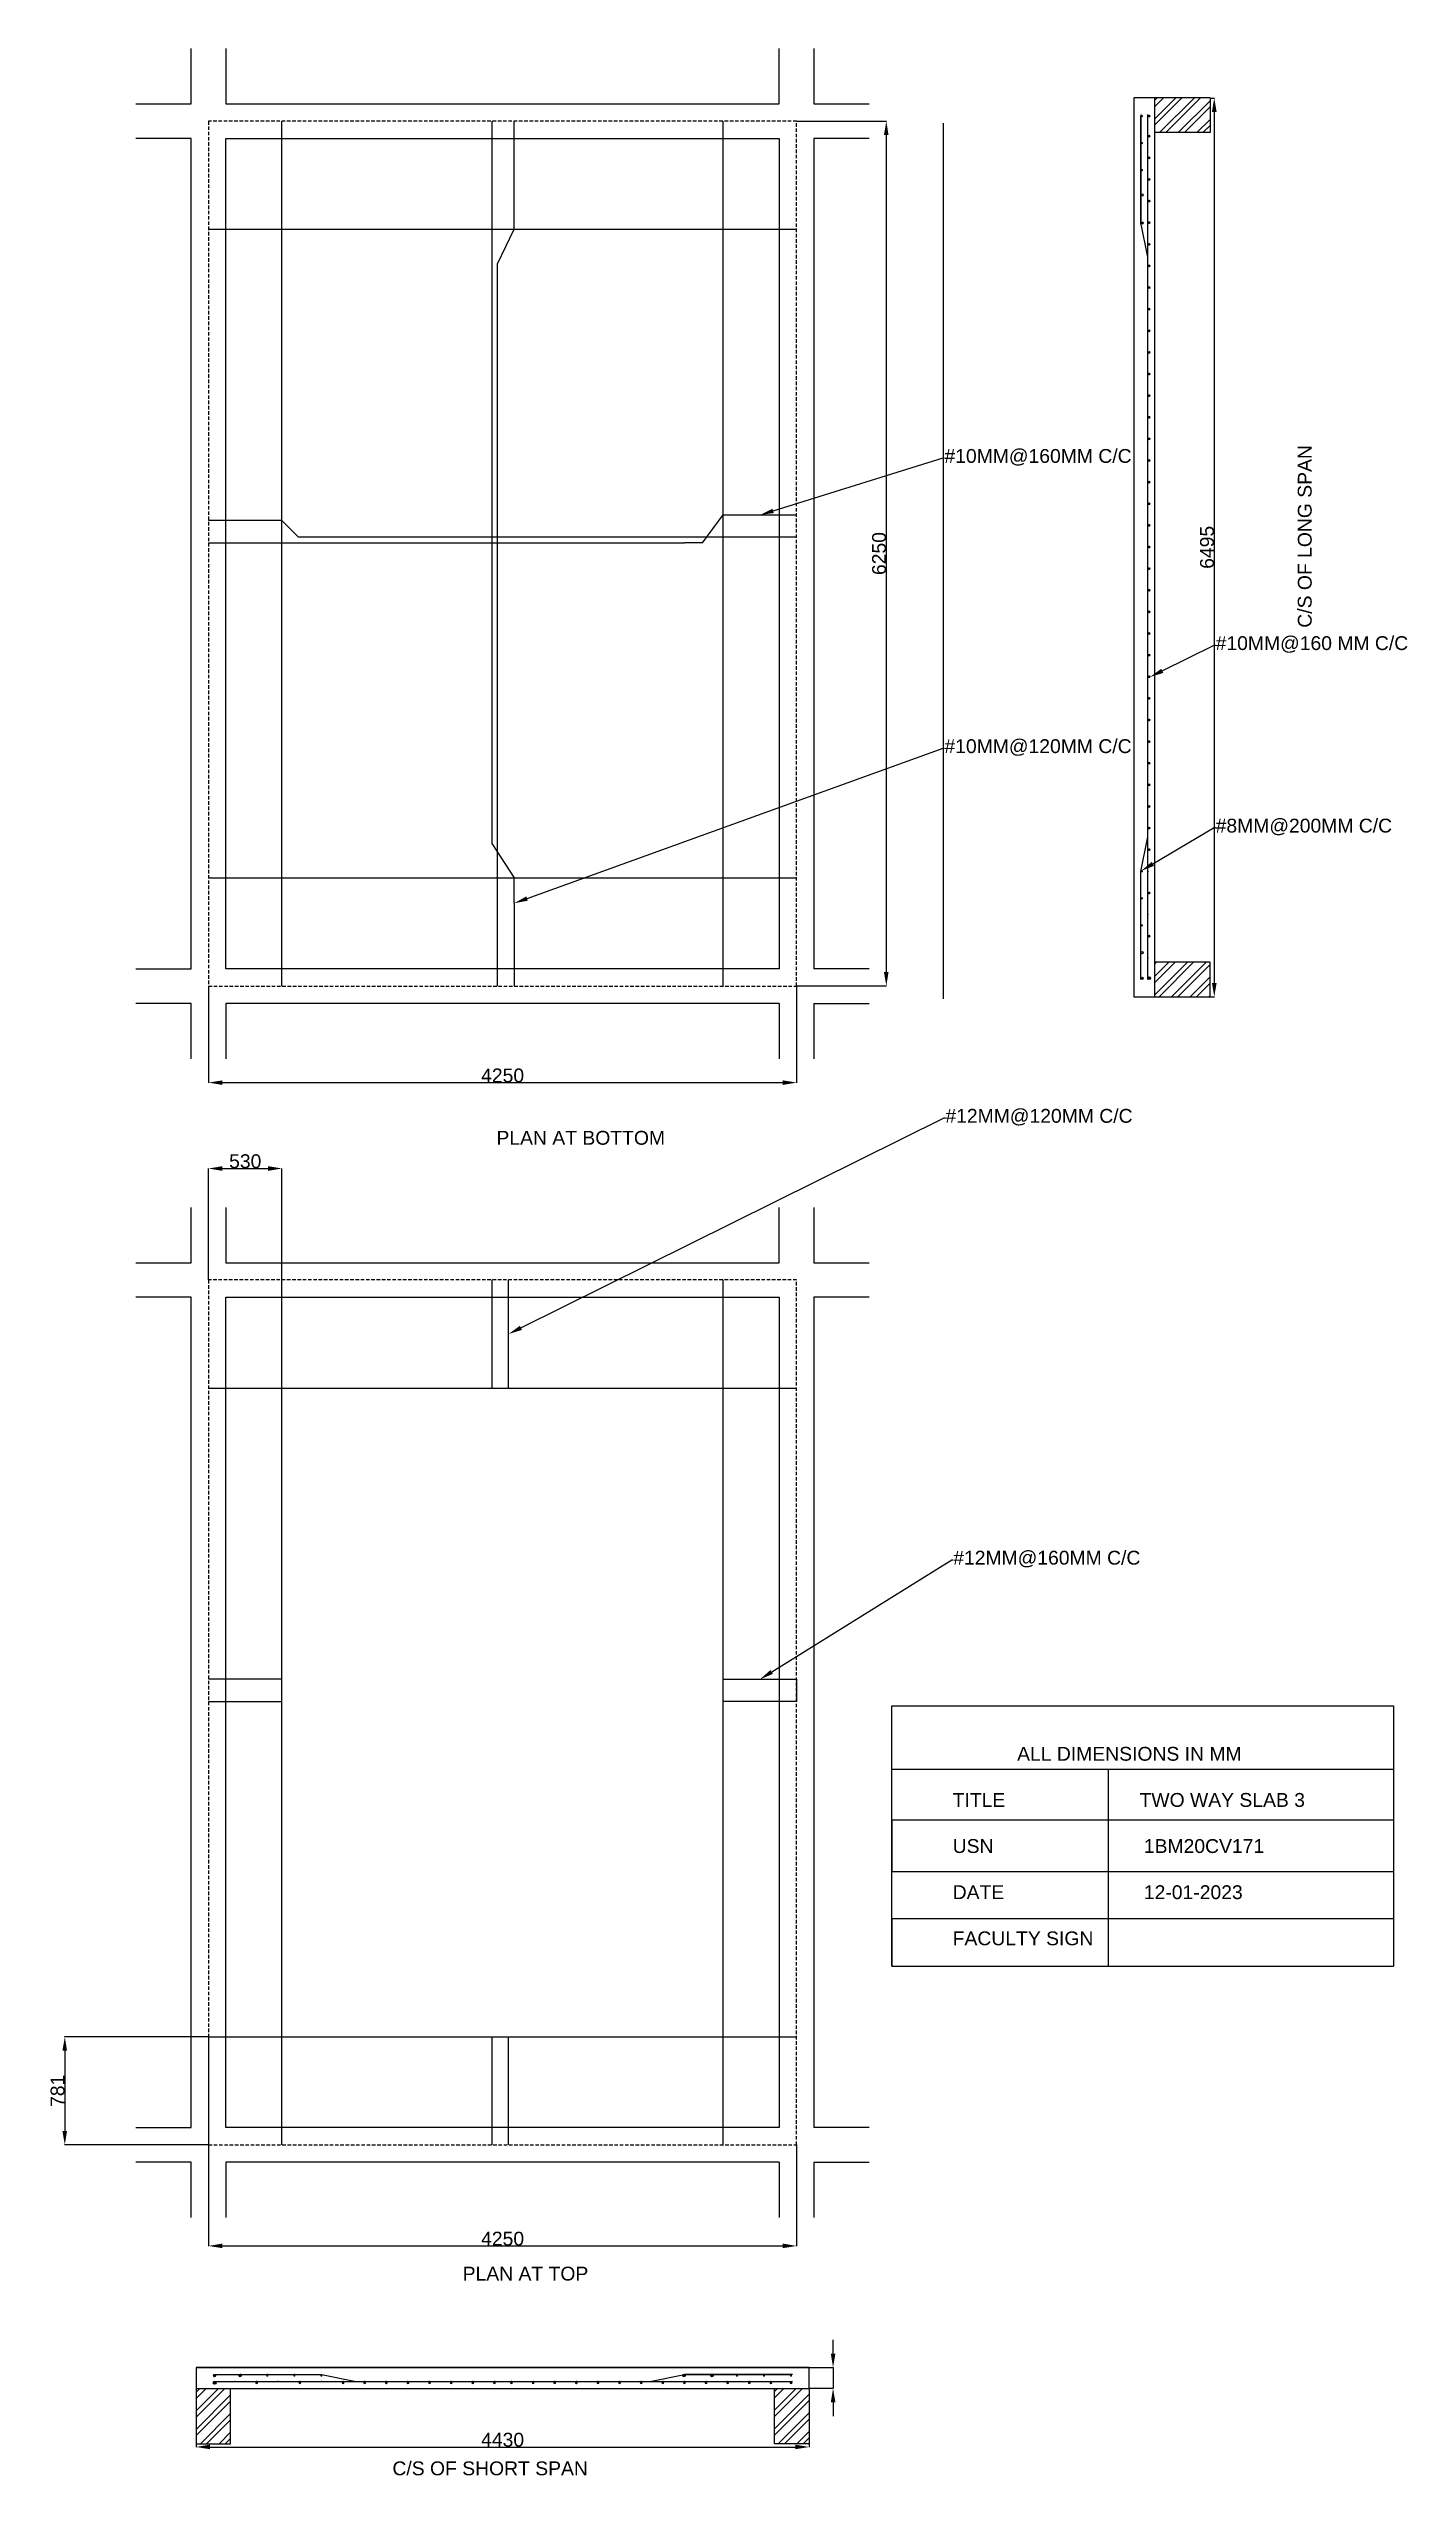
# Model space of a CAD drawing. Header units: millimetres. Extents: x 40145 to 205557, y -151835 to 42548.
# Drawn here: x 40145 to 49966, y 25009 to 42548 of the extents above; entities that cross this region are included whole.
import ezdxf
from ezdxf import colors
from ezdxf.entities.mleader import LeaderData, LeaderLine
from ezdxf.math import Vec2, Vec3

# ---------------------------------------------------------------- set-up
doc = ezdxf.new("R2010")
doc.units = ezdxf.units.MM
doc.linetypes.add('DASHEDX2', pattern=[38.1, 25.4, -12.7])
doc.styles.get("Standard").update_dxf_attribs({"font": 'Arial.ttf'})
doc.dimstyles.new('ISO-25', dxfattribs={"dimtxt": 2.5, "dimasz": 100, "dimexe": 1.25, "dimexo": 0.625, "dimtad": 1, "dimtxsty": 'Standard', "dimcen": 2.5, "dimadec": 0, "dimazin": 0, "dimtfac": 1, "dimtmove": 0, "dimatfit": 3, "dimfxl": 0, "dimarcsym": 0})
pattern_1 = [(45, (38802.59, 35729.71), (-67.3519, 67.3519), []), (45, (38847.49, 35729.71), (-67.3519, 67.3519), [])]

msp = doc.modelspace()

# ---------------------------------------------------------------- texts
at = {"insert": (49173.93553, 38362.14527), "char_height": 100, "attachment_point": 1, "rotation": 90}
msp.add_mtext_dynamic_manual_height_columns('C/S OF LONG SPAN', width=2683.8282985, gutter_width=12.5, heights=[0], dxfattribs=at)
at = {"char_height": 100, "attachment_point": 1}
for s, width, insert in [('PLAN AT BOTTOM', 3233.0669148, (43382.5132, 34726.03559)), ('            ALL DIMENSIONS IN MM\\P\\PTITLE                         TWO WAY SLAB 3\\P\\PUSN                            1BM20CV171\\P\\PDATE                          12-01-2023\\P\\PFACULTY SIGN       ', 10712.7642678, (46679.59919, 30274.47111)), ('PLAN AT TOP', 1989.1578791, (43138.12435, 26518.15139)), ('C/S OF SHORT SPAN', 1756.9819037, (42630.63404, 25110.78703))]:
    msp.add_mtext_dynamic_manual_height_columns(s, width=width, gutter_width=12.5, heights=[0], dxfattribs=dict(at, insert=insert))

# ---------------------------------------------------------------- blocks, each defined once
blk = doc.blocks.new('*D49')
at = {"color": 0, "lineweight": -2}
for p, q in [((45815, 25889), (45815, 25989)), ((45642, 25789), (45817, 25789)), ((45815, 25789), (45815, 25639)), ((45642, 25639), (45817, 25639)), ((45815, 25539), (45815, 25439))]:
    blk.add_line(p, q, dxfattribs=at)
at = {"color": 0}
for points in [[(45799, 25889), (45832, 25889), (45815, 25789)], [(45799, 25539), (45832, 25539), (45815, 25639)]]:
    blk.add_solid(points, dxfattribs=at)
at = {"layer": 'Defpoints', "color": 0}
for p in [(45642, 25789), (45642, 25639), (45815, 25639)]:
    blk.add_point(p, dxfattribs=at)
at = {"color": 0, "insert": (45814, 25714), "char_height": 2.5, "attachment_point": 5, "rotation": 90}
blk.add_mtext('150', dxfattribs=at)
blk = doc.blocks.new('*D52')
at = {"color": 0, "lineweight": -2}
for p, q in [((41212, 25238), (41212, 25214)), ((41312, 25215), (45542, 25215)), ((45642, 25238), (45642, 25214))]:
    blk.add_line(p, q, dxfattribs=at)
at = {"color": 0}
for points in [[(41312, 25232), (41312, 25199), (41212, 25215)], [(45542, 25232), (45542, 25199), (45642, 25215)]]:
    blk.add_solid(points, dxfattribs=at)
at = {"layer": 'Defpoints', "color": 0}
for p in [(41212, 25239), (45642, 25239), (45642, 25215)]:
    blk.add_point(p, dxfattribs=at)
at = {"color": 0, "insert": (43427, 25267), "char_height": 100, "attachment_point": 5}
blk.add_mtext('4430', dxfattribs=at)
blk = doc.blocks.new('*D53')
at = {"color": 0, "lineweight": -2}
for p, q in [((41302, 27398), (41302, 26667)), ((45552, 27398), (45552, 26667)), ((41402, 26668), (45452, 26668))]:
    blk.add_line(p, q, dxfattribs=at)
at = {"color": 0}
for points in [[(41402, 26685), (41402, 26652), (41302, 26668)], [(45452, 26685), (45452, 26652), (45552, 26668)]]:
    blk.add_solid(points, dxfattribs=at)
at = {"layer": 'Defpoints', "color": 0}
for p in [(41302, 27398), (45552, 27398), (45552, 26668)]:
    blk.add_point(p, dxfattribs=at)
at = {"color": 0, "insert": (43427, 26720), "char_height": 100, "attachment_point": 5}
blk.add_mtext('4250', dxfattribs=at)
blk = doc.blocks.new('*D46')
at = {"color": 0, "lineweight": -2}
for p, q in [((48540, 42190), (48571, 42190)), ((48570, 42090), (48570, 35795)), ((48540, 35695), (48571, 35695))]:
    blk.add_line(p, q, dxfattribs=at)
at = {"color": 0}
for points in [[(48553, 42090), (48587, 42090), (48570, 42190)], [(48553, 35795), (48587, 35795), (48570, 35695)]]:
    blk.add_solid(points, dxfattribs=at)
at = {"layer": 'Defpoints', "color": 0}
for p in [(48540, 42190), (48540, 35695), (48570, 35695)]:
    blk.add_point(p, dxfattribs=at)
at = {"color": 0, "insert": (48518, 38943), "char_height": 100, "attachment_point": 5, "rotation": 90}
blk.add_mtext('6495', dxfattribs=at)
blk = doc.blocks.new('*D47')
at = {"color": 0, "lineweight": -2}
for p, q in [((41302, 35772), (41302, 35073)), ((45552, 35772), (45552, 35073)), ((41402, 35075), (45452, 35075))]:
    blk.add_line(p, q, dxfattribs=at)
at = {"color": 0}
for points in [[(41402, 35091), (41402, 35058), (41302, 35075)], [(45452, 35091), (45452, 35058), (45552, 35075)]]:
    blk.add_solid(points, dxfattribs=at)
at = {"layer": 'Defpoints', "color": 0}
for p in [(41302, 35773), (45552, 35773), (45552, 35075)]:
    blk.add_point(p, dxfattribs=at)
at = {"color": 0, "insert": (43427, 35126), "char_height": 100, "attachment_point": 5}
blk.add_mtext('4250', dxfattribs=at)
blk = doc.blocks.new('*D48')
at = {"color": 0, "lineweight": -2}
for p, q in [((45552, 42023), (46201, 42023)), ((46200, 41923), (46200, 35873)), ((45552, 35773), (46201, 35773))]:
    blk.add_line(p, q, dxfattribs=at)
at = {"color": 0}
for points in [[(46183, 41923), (46216, 41923), (46200, 42023)], [(46183, 35873), (46216, 35873), (46200, 35773)]]:
    blk.add_solid(points, dxfattribs=at)
at = {"layer": 'Defpoints', "color": 0}
for p in [(45552, 42023), (45552, 35773), (46200, 35773)]:
    blk.add_point(p, dxfattribs=at)
at = {"color": 0, "insert": (46148, 38898), "char_height": 100, "attachment_point": 5, "rotation": 90}
blk.add_mtext('6250', dxfattribs=at)
blk = doc.blocks.new('*D50')
at = {"color": 0, "lineweight": -2}
for p, q in [((41301, 28179), (40261, 28179)), ((40263, 28079), (40263, 27498)), ((41301, 27398), (40261, 27398))]:
    blk.add_line(p, q, dxfattribs=at)
at = {"color": 0}
for points in [[(40246, 28079), (40279, 28079), (40263, 28179)], [(40246, 27498), (40279, 27498), (40263, 27398)]]:
    blk.add_solid(points, dxfattribs=at)
at = {"layer": 'Defpoints', "color": 0}
for p in [(41302, 28179), (40263, 27398), (41302, 27398)]:
    blk.add_point(p, dxfattribs=at)
at = {"color": 0, "insert": (40211, 27789), "char_height": 100, "attachment_point": 5, "rotation": 90}
blk.add_mtext('781', dxfattribs=at)
blk = doc.blocks.new('*D51')
at = {"color": 0, "lineweight": -2}
for p, q in [((41302, 33649), (41302, 34455)), ((41402, 34454), (41732, 34454)), ((41832, 33649), (41832, 34455))]:
    blk.add_line(p, q, dxfattribs=at)
at = {"color": 0}
for points in [[(41402, 34471), (41402, 34437), (41302, 34454)], [(41732, 34471), (41732, 34437), (41832, 34454)]]:
    blk.add_solid(points, dxfattribs=at)
at = {"layer": 'Defpoints', "color": 0}
for p in [(41832, 34454), (41302, 33648), (41832, 33648)]:
    blk.add_point(p, dxfattribs=at)
at = {"color": 0, "insert": (41567, 34506), "char_height": 100, "attachment_point": 5}
blk.add_mtext('530', dxfattribs=at)

# ---------------------------------------------------------------- dimensions: what is measured, and where the dimension line sits
for base, p1, p2, picture, middle in [((48570.06129, 35695.31873), (48539.68615, 42190.32353), (48539.68615, 35695.31873), '*D46', (48518.37899, 38942.82113)), ((46199.61837, 35772.51658), (45551.61108, 42022.51658), (45551.61108, 35772.51658), '*D48', (46147.93607, 38897.51658)), ((40262.71787, 27398.46444), (41301.61108, 28179.46444), (41301.61108, 27398.46444), '*D50', (40211.03558, 27788.96444))]:
    dim = msp.add_linear_dim(base=base, p1=p1, p2=p2, angle=90, dimstyle='ISO-25', override={"dimtxt": 100, "dimasz": 100})
    dim.commit()
    dim.dimension.update_dxf_attribs({"geometry": picture, "text_midpoint": middle})
for base, p1, p2, picture, middle in [((45551.61108, 35074.7066), (41301.61108, 35772.51658), (45551.61108, 35772.51658), '*D47', (43426.61108, 35126.3889)), ((41831.61108, 34454.016), (41301.61108, 33648.46444), (41831.61108, 33648.46444), '*D51', (41566.61108, 34505.7324)), ((45551.61108, 26668.24895), (41301.61108, 27398.46444), (45551.61108, 27398.46444), '*D53', (43426.61108, 26719.93125)), ((45641.61108, 25215.38317), (41211.61108, 25238.57642), (45641.61108, 25238.57642), '*D52', (43426.61108, 25267.09958))]:
    dim = msp.add_linear_dim(base=base, p1=p1, p2=p2, dimstyle='ISO-25', override={"dimtxt": 100, "dimasz": 100})
    dim.commit()
    dim.dimension.update_dxf_attribs({"geometry": picture, "text_midpoint": middle})
dim = msp.add_linear_dim(base=(45815.44442, 25638.57642), p1=(45641.61108, 25788.57642), p2=(45641.61108, 25638.57642), angle=90, dimstyle='ISO-25')
dim.commit()
dim.dimension.update_dxf_attribs({"geometry": '*D49', "text_midpoint": (45813.54298, 25713.57642)})

# ---------------------------------------------------------------- hatches: boundary and pattern name
h = msp.add_hatch()
h.set_pattern_fill('ANSI32', color=256, scale=10)
h.set_pattern_definition([(45, (37434.2, 34567.33), (-67.3519, 67.3519), []), (45, (37479.1, 34567.33), (-67.3519, 67.3519), [])])
h.paths.add_polyline_path([(48139.68615, 35945.31873), (48139.68615, 35695.31873), (48539.68615, 35695.31873), (48539.68615, 35945.31873)])
h.paths.add_polyline_path([(48539.68615, 41939.66353), (48539.68615, 42189.66353), (48139.68615, 42189.66353), (48139.68615, 41939.66353)])
h = msp.add_hatch(color=256)
h.dxf.hatch_style = 1
h.paths.add_polyline_path([(48055.68615, 42059.1951, 0.9211833104), (48039.7935, 42060.50129), (48039.7935, 42057.88891, 0.9211833104)])
h = msp.add_hatch(color=256)
h.dxf.hatch_style = 1
h.paths.add_polyline_path([(48089.68615, 42059.54591, 1), (48109.68615, 42059.54591, 1)])
h = msp.add_hatch(color=256)
h.dxf.hatch_style = 1
h.paths.add_polyline_path([(48089.68615, 41914.06873, 1), (48109.68615, 41914.06873, 1)])
h = msp.add_hatch(color=256)
h.dxf.hatch_style = 1
h.paths.add_polyline_path([(48055.68615, 41863.9451, 0.9211833104), (48039.7935, 41865.25129), (48039.7935, 41862.63891, 0.9211833104)])
h = msp.add_hatch(color=256)
h.dxf.hatch_style = 1
h.paths.add_polyline_path([(48089.68615, 41757.81873, 1), (48109.68615, 41757.81873, 1)])
h = msp.add_hatch(color=256)
h.dxf.hatch_style = 1
h.paths.add_polyline_path([(48055.68615, 41668.6951, 0.9211833104), (48039.7935, 41670.00129), (48039.7935, 41667.38891, 0.9211833104)])
h = msp.add_hatch(color=256)
h.dxf.hatch_style = 1
h.paths.add_polyline_path([(48089.68615, 41601.56873, 1), (48109.68615, 41601.56873, 1)])
h = msp.add_hatch(color=256)
h.dxf.hatch_style = 1
h.paths.add_polyline_path([(48039.68615, 41490.00114), (48039.68615, 41487.41405, 0.9219239711), (48055.58088, 41488.7076, 0.9219239711)])
h.paths.add_polyline_path([(48039.68615, 36015.56873), (48039.68615, 36012.98164, 0.9219239711), (48055.58088, 36014.27519, 0.9219239711)])
h = msp.add_hatch(color=256)
h.dxf.hatch_style = 1
h.paths.add_polyline_path([(48089.68615, 41445.31873, 1), (48109.68615, 41445.31873, 1)])
h = msp.add_hatch(color=256)
h.dxf.hatch_style = 1
h.paths.add_polyline_path([(48041.29942, 41281.25235, 0.7114079742), (48055.57879, 41286.20912, 0.871842958), (48039.87601, 41288.36945)])
h = msp.add_hatch(color=256)
h.dxf.hatch_style = 1
h.paths.add_polyline_path([(48089.68615, 41289.06873, 1), (48109.68615, 41289.06873, 1)])
h = msp.add_hatch(color=256)
h.dxf.hatch_style = 1
h.paths.add_polyline_path([(48089.68615, 41132.81873, 1), (48109.68615, 41132.81873, 1)])
h = msp.add_hatch(color=256)
h.dxf.hatch_style = 1
h.paths.add_polyline_path([(48089.68615, 40976.56873, 1), (48109.68615, 40976.56873, 1)])
h = msp.add_hatch(color=256)
h.dxf.hatch_style = 1
h.paths.add_polyline_path([(48089.68615, 40820.31873, 1), (48109.68615, 40820.31873, 1)])
h = msp.add_hatch(color=256)
h.dxf.hatch_style = 1
h.paths.add_polyline_path([(48089.68615, 40664.06873, 1), (48109.68615, 40664.06873, 1)])
h = msp.add_hatch(color=256)
h.dxf.hatch_style = 1
h.paths.add_polyline_path([(48089.68615, 40507.81873, 1), (48109.68615, 40507.81873, 1)])
h = msp.add_hatch(color=256)
h.dxf.hatch_style = 1
h.paths.add_polyline_path([(48089.68615, 40351.56873, 1), (48109.68615, 40351.56873, 1)])
h = msp.add_hatch(color=256)
h.dxf.hatch_style = 1
h.paths.add_polyline_path([(48089.68615, 40195.31873, 1), (48109.68615, 40195.31873, 1)])
h = msp.add_hatch(color=256)
h.dxf.hatch_style = 1
h.paths.add_polyline_path([(48089.68615, 40039.06873, 1), (48109.68615, 40039.06873, 1)])
h = msp.add_hatch(color=256)
h.dxf.hatch_style = 1
h.paths.add_polyline_path([(48089.68615, 39882.81873, 1), (48109.68615, 39882.81873, 1)])
h = msp.add_hatch(color=256)
h.dxf.hatch_style = 1
h.paths.add_polyline_path([(48089.68615, 39726.56873, 1), (48109.68615, 39726.56873, 1)])
h = msp.add_hatch(color=256)
h.dxf.hatch_style = 1
h.paths.add_polyline_path([(48089.68615, 39570.31873, 1), (48109.68615, 39570.31873, 1)])
h = msp.add_hatch(color=256)
h.dxf.hatch_style = 1
h.paths.add_polyline_path([(48089.68615, 39414.06873, 1), (48109.68615, 39414.06873, 1)])
h = msp.add_hatch(color=256)
h.dxf.hatch_style = 1
h.paths.add_polyline_path([(48089.68615, 39257.81873, 1), (48109.68615, 39257.81873, 1)])
h = msp.add_hatch(color=256)
h.dxf.hatch_style = 1
h.paths.add_polyline_path([(48089.68615, 39101.56873, 1), (48109.68615, 39101.56873, 1)])
h = msp.add_hatch(color=256)
h.dxf.hatch_style = 1
h.paths.add_polyline_path([(48089.68615, 38945.31873, 1), (48109.68615, 38945.31873, 1)])
h = msp.add_hatch(color=256)
h.dxf.hatch_style = 1
h.paths.add_polyline_path([(48089.68615, 38789.06873, 1), (48109.68615, 38789.06873, 1)])
h = msp.add_hatch(color=256)
h.dxf.hatch_style = 1
h.paths.add_polyline_path([(48089.68615, 38632.81873, 1), (48109.68615, 38632.81873, 1)])
h = msp.add_hatch(color=256)
h.dxf.hatch_style = 1
h.paths.add_polyline_path([(48089.68615, 38476.56873, 1), (48109.68615, 38476.56873, 1)])
h = msp.add_hatch(color=256)
h.dxf.hatch_style = 1
h.paths.add_polyline_path([(48089.68615, 38320.31873, 1), (48109.68615, 38320.31873, 1)])
h = msp.add_hatch(color=256)
h.dxf.hatch_style = 1
h.paths.add_polyline_path([(48089.68615, 38164.06873, 1), (48109.68615, 38164.06873, 1)])
h = msp.add_hatch(color=256)
h.dxf.hatch_style = 1
h.paths.add_polyline_path([(48089.68615, 38007.81873, 1), (48109.68615, 38007.81873, 1)])
h = msp.add_hatch(color=256)
h.dxf.hatch_style = 1
h.paths.add_polyline_path([(48089.68615, 37851.56873, 1), (48109.68615, 37851.56873, 1)])
h = msp.add_hatch(color=256)
h.dxf.hatch_style = 1
h.paths.add_polyline_path([(48089.68615, 37695.31873, 1), (48109.68615, 37695.31873, 1)])
h = msp.add_hatch(color=256)
h.dxf.hatch_style = 1
h.paths.add_polyline_path([(48089.68615, 37539.06873, 1), (48109.68615, 37539.06873, 1)])
h = msp.add_hatch(color=256)
h.dxf.hatch_style = 1
h.paths.add_polyline_path([(48089.68615, 37382.81873, 1), (48109.68615, 37382.81873, 1)])
h = msp.add_hatch(color=256)
h.dxf.hatch_style = 1
h.paths.add_polyline_path([(48089.68615, 37226.56873, 1), (48109.68615, 37226.56873, 1)])
h = msp.add_hatch(color=256)
h.dxf.hatch_style = 1
h.paths.add_polyline_path([(48089.68615, 37070.31873, 1), (48109.68615, 37070.31873, 1)])
h = msp.add_hatch(color=256)
h.dxf.hatch_style = 1
h.paths.add_polyline_path([(48089.68615, 36914.06873, 1), (48109.68615, 36914.06873, 1)])
h = msp.add_hatch(color=256)
h.dxf.hatch_style = 1
h.paths.add_polyline_path([(48089.68615, 36757.81873, 1), (48109.68615, 36757.81873, 1)])
h = msp.add_hatch(color=256)
h.dxf.hatch_style = 1
h.paths.add_polyline_path([(48055.68615, 36601.31873, 0.9211833104), (48039.7935, 36602.62492), (48039.7935, 36600.01254, 0.9211833104)])
h = msp.add_hatch(color=256)
h.dxf.hatch_style = 1
h.paths.add_polyline_path([(48055.68615, 36406.06873, 0.9211833104), (48039.7935, 36407.37492), (48039.7935, 36404.76254, 0.9211833104)])
h = msp.add_hatch(color=256)
h.dxf.hatch_style = 1
h.paths.add_polyline_path([(48089.68615, 36445.31873, 1), (48109.68615, 36445.31873, 1)])
h = msp.add_hatch(color=256)
h.dxf.hatch_style = 1
h.paths.add_polyline_path([(48055.68615, 36210.81873, 0.9211833104), (48039.7935, 36212.12492), (48039.7935, 36209.51254, 0.9211833104)])
h = msp.add_hatch(color=256)
h.dxf.hatch_style = 1
h.paths.add_polyline_path([(48089.68615, 36132.81873, 1), (48109.68615, 36132.81873, 1)])
h = msp.add_hatch(color=256)
h.dxf.hatch_style = 1
h.paths.add_polyline_path([(48055.57879, 35828.33275, 0.9211833104), (48039.68615, 35829.63894), (48039.68615, 35827.02656, 0.9211833104)])
h = msp.add_hatch(color=256)
h.dxf.hatch_style = 1
h.paths.add_polyline_path([(48109.69388, 35829.72161, 1), (48089.69388, 35829.72161, 1)])
h = msp.add_hatch()
h.set_pattern_fill('ANSI32', color=256, scale=10)
h.set_pattern_definition(pattern_1)
h.paths.add_polyline_path([(41211.61108, 25238.57642), (41461.61108, 25238.57642), (41461.61108, 25638.57642), (41211.61108, 25638.57642)])
h = msp.add_hatch(color=256)
h.dxf.hatch_style = 1
h.paths.add_polyline_path([(41356.01396, 25678.56869, 1), (41336.01396, 25678.56869, 1)])
h = msp.add_hatch(color=256)
h.dxf.hatch_style = 1
h.paths.add_polyline_path([(41344.6251, 25722.68378, 0.9211833104), (41345.93129, 25738.57642), (41343.3189, 25738.57642, 0.9211833104)])
h = msp.add_hatch(color=256)
h.dxf.hatch_style = 1
h.paths.add_polyline_path([(41531.86108, 25738.57642), (41529.27399, 25738.57642, 0.9219239711), (41530.56753, 25722.68169, 0.9219239711)])
h = msp.add_hatch(color=256)
h.dxf.hatch_style = 1
h.paths.add_polyline_path([(41649.11108, 25688.57642, 1), (41649.11108, 25668.57642, 1)])
h = msp.add_hatch(color=256)
h.dxf.hatch_style = 1
h.paths.add_polyline_path([(41727.11108, 25722.57642, 0.9211833104), (41728.41727, 25738.46907), (41725.80489, 25738.46907, 0.9211833104)])
h = msp.add_hatch(color=256)
h.dxf.hatch_style = 1
h.paths.add_polyline_path([(41922.36108, 25722.57642, 0.9211833104), (41923.66727, 25738.46907), (41921.05489, 25738.46907, 0.9211833104)])
h = msp.add_hatch(color=256)
h.dxf.hatch_style = 1
h.paths.add_polyline_path([(41961.61108, 25688.57642, 1), (41961.61108, 25668.57642, 1)])
h = msp.add_hatch(color=256)
h.dxf.hatch_style = 1
h.paths.add_polyline_path([(42117.61108, 25722.57642, 0.9211833104), (42118.91727, 25738.46907), (42116.30489, 25738.46907, 0.9211833104)])
h = msp.add_hatch(color=256)
h.dxf.hatch_style = 1
h.paths.add_polyline_path([(42274.11108, 25688.57642, 1), (42274.11108, 25668.57642, 1)])
h = msp.add_hatch(color=256)
h.dxf.hatch_style = 1
h.paths.add_polyline_path([(42430.36108, 25688.57642, 1), (42430.36108, 25668.57642, 1)])
h = msp.add_hatch(color=256)
h.dxf.hatch_style = 1
h.paths.add_polyline_path([(42586.61108, 25688.57642, 1), (42586.61108, 25668.57642, 1)])
h = msp.add_hatch(color=256)
h.dxf.hatch_style = 1
h.paths.add_polyline_path([(42742.86108, 25688.57642, 1), (42742.86108, 25668.57642, 1)])
h = msp.add_hatch(color=256)
h.dxf.hatch_style = 1
h.paths.add_polyline_path([(42899.11108, 25688.57642, 1), (42899.11108, 25668.57642, 1)])
h = msp.add_hatch(color=256)
h.dxf.hatch_style = 1
h.paths.add_polyline_path([(43055.36108, 25688.57642, 1), (43055.36108, 25668.57642, 1)])
h = msp.add_hatch(color=256)
h.dxf.hatch_style = 1
h.paths.add_polyline_path([(43211.61108, 25688.57642, 1), (43211.61108, 25668.57642, 1)])
h = msp.add_hatch(color=256)
h.dxf.hatch_style = 1
h.paths.add_polyline_path([(43367.86108, 25688.57642, 1), (43367.86108, 25668.57642, 1)])
h = msp.add_hatch(color=256)
h.dxf.hatch_style = 1
h.paths.add_polyline_path([(43491.01629, 25688.57642, 1), (43491.01629, 25668.57642, 1)])
h = msp.add_hatch(color=256)
h.dxf.hatch_style = 1
h.paths.add_polyline_path([(43647.26629, 25688.57642, 1), (43647.26629, 25668.57642, 1)])
h = msp.add_hatch(color=256)
h.dxf.hatch_style = 1
h.paths.add_polyline_path([(43803.51629, 25688.57642, 1), (43803.51629, 25668.57642, 1)])
h = msp.add_hatch(color=256)
h.dxf.hatch_style = 1
h.paths.add_polyline_path([(43959.76629, 25688.57642, 1), (43959.76629, 25668.57642, 1)])
h = msp.add_hatch(color=256)
h.dxf.hatch_style = 1
h.paths.add_polyline_path([(44116.01629, 25688.57642, 1), (44116.01629, 25668.57642, 1)])
h = msp.add_hatch(color=256)
h.dxf.hatch_style = 1
h.paths.add_polyline_path([(44272.26629, 25688.57642, 1), (44272.26629, 25668.57642, 1)])
h = msp.add_hatch(color=256)
h.dxf.hatch_style = 1
h.paths.add_polyline_path([(44428.51629, 25688.57642, 1), (44428.51629, 25668.57642, 1)])
h = msp.add_hatch(color=256)
h.dxf.hatch_style = 1
h.paths.add_polyline_path([(44584.76629, 25688.57642, 1), (44584.76629, 25668.57642, 1)])
h = msp.add_hatch(color=256)
h.dxf.hatch_style = 1
h.paths.add_polyline_path([(44740.317, 25738.38657), (44733.19991, 25736.96315, 0.7114079742), (44738.15667, 25722.68378, 0.871842958)])
h = msp.add_hatch(color=256)
h.dxf.hatch_style = 1
h.paths.add_polyline_path([(44741.01629, 25688.57642, 1), (44741.01629, 25668.57642, 1)])
h = msp.add_hatch(color=256)
h.dxf.hatch_style = 1
h.paths.add_polyline_path([(44897.26629, 25688.57642, 1), (44897.26629, 25668.57642, 1)])
h = msp.add_hatch()
h.set_pattern_fill('ANSI32', color=256, scale=10)
h.set_pattern_definition([(45, (25827.25, 18118.44), (-67.3519, 67.3519), []), (45, (25872.15, 18118.44), (-67.3519, 67.3519), [])])
h.paths.add_polyline_path([(44940.65515, 25722.68169, 0.9219239711), (44941.9487, 25738.57642), (44939.36161, 25738.57642, 0.9219239711)])
h = msp.add_hatch(color=256)
h.dxf.hatch_style = 1
h.paths.add_polyline_path([(44948.65515, 25730.68169, 0.3674073213), (44941.9487, 25738.57642), (44939.36161, 25738.57642, 0.3674073213), (44932.65515, 25730.68169, 1)])
h = msp.add_hatch(color=256)
h.dxf.hatch_style = 1
h.paths.add_polyline_path([(45053.51629, 25688.57642, 1), (45053.51629, 25668.57642, 1)])
h = msp.add_hatch(color=256)
h.dxf.hatch_style = 1
h.paths.add_polyline_path([(45120.64266, 25722.57642, 0.9211833104), (45121.94885, 25738.46907), (45119.33646, 25738.46907, 0.9211833104)])
h = msp.add_hatch(color=256)
h.dxf.hatch_style = 1
h.paths.add_polyline_path([(45209.76629, 25688.57642, 1), (45209.76629, 25668.57642, 1)])
h = msp.add_hatch(color=256)
h.dxf.hatch_style = 1
h.paths.add_polyline_path([(45315.89266, 25722.57642, 0.9211833104), (45317.19885, 25738.46907), (45314.58646, 25738.46907, 0.9211833104)])
h = msp.add_hatch(color=256)
h.dxf.hatch_style = 1
h.paths.add_polyline_path([(45366.01629, 25688.57642, 1), (45366.01629, 25668.57642, 1)])
h = msp.add_hatch()
h.set_pattern_fill('ANSI32', color=256, scale=10)
h.set_pattern_definition(pattern_1)
h.paths.add_polyline_path([(45641.61108, 25638.57642), (45391.61108, 25638.57642), (45391.61108, 25238.57642), (45641.61108, 25238.57642)])
h = msp.add_hatch(color=256)
h.dxf.hatch_style = 1
h.paths.add_polyline_path([(45511.49347, 25688.57642, 1), (45511.49347, 25668.57642, 1)])
h = msp.add_hatch(color=256)
h.dxf.hatch_style = 1
h.paths.add_polyline_path([(45511.14266, 25722.57642, 0.9211833104), (45512.44885, 25738.46907), (45509.83646, 25738.46907, 0.9211833104)])

# ---------------------------------------------------------------- linework, layer by layer
for p, q in [((41176.61108, 42147.51658), (41176.61108, 42547.51658)), ((41426.61108, 42547.51658), (41426.61108, 42147.51658)), ((45426.61108, 42147.51658), (45426.61108, 42547.51658)), ((45676.61108, 42547.51658), (45676.61108, 42147.51658)), ((40776.61108, 42147.51658), (41176.61108, 42147.51658)), ((41426.61108, 42147.51658), (45426.61108, 42147.51658)), ((45676.61108, 42147.51658), (46076.61108, 42147.51658)), ((48539.68615, 42190.32353), (47989.68615, 42190.32353)), ((47989.68615, 42190.32353), (47989.68615, 42189.66353)), ((47989.68615, 42189.66353), (47989.68615, 35695.31873)), ((48139.68615, 42189.66353), (48139.68615, 42190.32353)), ((48139.68615, 35695.31873), (48139.68615, 42189.66353)), ((48539.68615, 42189.66353), (48539.68615, 42190.32353)), ((48539.68615, 42189.66353), (48539.68615, 41939.66353)), ((41831.61108, 35772.51658), (41831.61108, 42022.51658)), ((43349.36866, 42022.51658), (43349.36866, 36803.51658)), ((43509.96074, 41241.51658), (43509.96074, 42022.51658)), ((45021.61108, 35772.51658), (45021.61108, 42022.51658)), ((46610.08563, 42008.13249), (46610.08563, 35679.24221)), ((48039.68615, 42070.31873), (48039.68615, 41289.31873)), ((48039.68615, 41278.1951), (48039.68615, 42059.1951)), ((48089.68615, 35820.31873), (48089.68615, 42070.31873)), ((48539.68615, 41939.66353), (48139.68615, 41939.66353)), ((41176.61108, 41897.51658), (40776.61108, 41897.51658)), ((41176.61108, 35897.51658), (41176.61108, 41897.51658)), ((41426.61108, 35897.51658), (41426.61108, 41897.51658)), ((41426.61108, 41897.51658), (45426.61108, 41897.51658)), ((45426.61108, 41897.51658), (45426.61108, 35897.51658)), ((45676.61108, 41897.51658), (45676.61108, 35897.51658)), ((46076.61108, 41897.51658), (45676.61108, 41897.51658)), ((41301.61108, 41241.51658), (45551.61108, 41241.51658)), ((43389.96074, 41241.51658), (43509.96074, 41241.51658)), ((43389.96074, 40991.51658), (43509.96074, 41241.51658)), ((48089.68615, 41039.31873), (48039.68615, 41289.31873)), ((43389.96074, 35772.51658), (43389.96074, 40991.51658)), ((41831.61108, 39136.82904), (41301.61108, 39136.82904)), ((41426.61108, 38976.23696), (41426.61108, 39136.23696)), ((41831.61108, 39016.82904), (41831.61108, 39136.82904)), ((41951.61108, 39016.82904), (41831.61108, 39136.82904)), ((44871.61108, 38976.23696), (45021.61108, 39176.82904)), ((45021.61108, 39016.82904), (45021.61108, 39176.82904)), ((45021.61108, 39176.82904), (45551.61108, 39176.82904)), ((41301.61108, 38976.23696), (44740.55134, 38976.23696)), ((45551.61108, 39016.82904), (41951.61108, 39016.82904)), ((44871.61108, 38976.23696), (44740.55134, 38976.23696)), ((48039.68615, 36601.31873), (48089.68615, 36851.31873)), ((43349.36866, 36803.51658), (43509.96074, 36553.51658)), ((41301.61108, 36553.51658), (45551.61108, 36553.51658)), ((43349.36866, 36553.51658), (43469.36866, 36553.51658)), ((43509.96074, 36370.98316), (43509.96074, 36553.51658)), ((48039.68615, 35820.31873), (48039.68615, 36601.31873)), ((43509.96074, 36370.98316), (43509.96074, 35772.51658)), ((40776.61108, 35897.51658), (41176.61108, 35897.51658)), ((45426.61108, 35897.51658), (41426.61108, 35897.51658)), ((46076.61108, 35897.51658), (45676.61108, 35897.51658)), ((48539.68615, 35945.31873), (48139.68615, 35945.31873)), ((48539.68615, 35695.31873), (48539.68615, 35945.31873)), ((41176.61108, 35647.51658), (40776.61108, 35647.51658)), ((41176.61108, 35247.51658), (41176.61108, 35647.51658)), ((45426.61108, 35647.51658), (41426.61108, 35647.51658)), ((41426.61108, 35647.51658), (41426.61108, 35247.51658)), ((45426.61108, 35647.51658), (45426.61108, 35647.51658)), ((45426.61108, 35647.51658), (45426.61108, 35447.51658)), ((45676.61108, 35647.51658), (45676.61108, 35247.51658)), ((45676.61108, 35647.51658), (46076.61108, 35647.51658)), ((47989.68615, 35695.31873), (48139.68615, 35695.31873)), ((48139.68615, 35695.31873), (48539.68615, 35695.31873)), ((45426.61108, 35447.51658), (45426.61108, 35247.51658)), ((41176.61108, 33773.46444), (41176.61108, 34173.46444)), ((41426.61108, 34173.46444), (41426.61108, 33773.46444)), ((45426.61108, 33773.46444), (45426.61108, 34173.46444)), ((45676.61108, 34173.46444), (45676.61108, 33773.46444)), ((40776.61108, 33773.46444), (41176.61108, 33773.46444)), ((41426.61108, 33773.46444), (45426.61108, 33773.46444)), ((45676.61108, 33773.46444), (46076.61108, 33773.46444)), ((41176.61108, 33523.46444), (40776.61108, 33523.46444)), ((41176.61108, 27523.46444), (41176.61108, 33523.46444)), ((41426.61108, 27523.46444), (41426.61108, 33523.46444)), ((41426.61108, 33523.46444), (45426.61108, 33523.46444)), ((41831.61108, 27398.46444), (41831.61108, 33648.46444)), ((43349.36866, 33648.46444), (43349.36866, 32867.46444)), ((43469.36866, 32867.46444), (43469.36866, 33648.46444)), ((45021.61108, 27398.46444), (45021.61108, 33648.46444)), ((45426.61108, 33523.46444), (45426.61108, 27523.46444)), ((45676.61108, 33523.46444), (45676.61108, 27523.46444)), ((46076.61108, 33523.46444), (45676.61108, 33523.46444)), ((41301.61108, 32867.46444), (45551.61108, 32867.46444)), ((43349.36866, 32867.46444), (43469.36866, 32867.46444)), ((43389.96074, 32867.46444), (43509.96074, 32867.46444)), ((41831.61108, 30762.77691), (41301.61108, 30762.77691)), ((41831.61108, 30642.77691), (41831.61108, 30762.77691)), ((45021.61108, 30762.77691), (45551.61108, 30762.77691)), ((45551.61108, 30762.77691), (45551.61108, 30602.77691)), ((41301.61108, 30602.18483), (41831.61108, 30602.18483)), ((45551.61108, 30602.77691), (45021.61108, 30602.69255)), ((46239.72398, 30113.07664), (49866.46719, 30113.07664)), ((47805.21271, 28690.87565), (47805.21271, 30113.07664)), ((49866.46719, 30113.07664), (49866.46719, 29745.16657)), ((49866.46719, 29745.16657), (46239.72398, 29745.16657)), ((46239.72398, 29745.16657), (46239.72398, 29373.42403)), ((46239.72398, 29373.42403), (49866.46719, 29373.42403)), ((49866.46719, 29373.42403), (49866.46719, 29032.3406)), ((49866.46719, 29032.3406), (46239.72398, 29032.3406)), ((46239.72398, 29032.3406), (46239.72398, 28690.87565)), ((46239.72398, 28690.87565), (49866.46719, 28690.87565)), ((41301.61108, 28179.46444), (45551.61108, 28179.46444)), ((41301.61108, 28179.46444), (41301.61108, 27398.46444)), ((43349.36866, 28179.46444), (43469.36866, 28179.46444)), ((43349.36866, 28179.46444), (43349.36866, 27398.46444)), ((43469.36866, 27398.46444), (43469.36866, 28179.46444)), ((40776.61108, 27523.46444), (41176.61108, 27523.46444)), ((45426.61108, 27523.46444), (41426.61108, 27523.46444)), ((46076.61108, 27523.46444), (45676.61108, 27523.46444)), ((41176.61108, 27273.46444), (40776.61108, 27273.46444)), ((41176.61108, 26873.46444), (41176.61108, 27273.46444)), ((45426.61108, 27273.46444), (41426.61108, 27273.46444)), ((41426.61108, 27273.46444), (41426.61108, 26873.46444)), ((45426.61108, 27273.46444), (45426.61108, 27273.46444)), ((45426.61108, 27273.46444), (45426.61108, 27073.46444)), ((45676.61108, 27273.46444), (45676.61108, 26873.46444)), ((45676.61108, 27273.46444), (46076.61108, 27273.46444)), ((45426.61108, 27073.46444), (45426.61108, 26873.46444)), ((43426.61108, 25788.57642), (41211.61108, 25788.57642)), ((41211.61108, 25788.57642), (41211.61108, 25638.57642)), ((41211.61108, 25788.57642), (45641.61108, 25788.57642)), ((45641.61108, 25788.57642), (43426.61108, 25788.57642)), ((45641.61108, 25638.57642), (45641.61108, 25788.57642)), ((41211.61108, 25638.57642), (43426.61108, 25638.57642)), ((41211.61108, 25638.57642), (41211.61108, 25238.57642)), ((41336.61108, 25738.57642), (42117.61108, 25738.57642)), ((41336.61108, 25688.57642), (43426.61108, 25688.57642)), ((41461.61108, 25238.57642), (41461.61108, 25638.57642)), ((42117.61108, 25738.57642), (42367.61108, 25688.57642)), ((43426.61108, 25688.57642), (45522.26629, 25688.57642)), ((43426.61108, 25638.57642), (45641.61108, 25638.57642)), ((44491.26629, 25688.57642), (44741.26629, 25738.57642)), ((44730.14266, 25738.57642), (45511.14266, 25738.57642)), ((45522.26629, 25738.57642), (44741.26629, 25738.57642)), ((45391.61108, 25238.57642), (45391.61108, 25638.57642)), ((45641.61108, 25638.57642), (45641.61108, 25238.57642)), ((41211.61108, 25238.57642), (41461.61108, 25238.57642)), ((45641.61108, 25238.57642), (45391.61108, 25238.57642))]:
    msp.add_line(p, q)
at = {"linetype": 'DASHEDX2'}
for p, q in [((45551.61108, 42022.51658), (41301.61108, 42022.51658)), ((41301.61108, 42022.51658), (41301.61108, 35772.51658)), ((45551.61108, 35772.51658), (45551.61108, 42022.51658)), ((41301.61108, 35772.51658), (45551.61108, 35772.51658)), ((45551.61108, 33648.46444), (41301.61108, 33648.46444)), ((41301.61108, 33648.46444), (41301.61108, 27398.46444)), ((45551.61108, 27398.46444), (45551.61108, 33648.46444)), ((41301.61108, 27398.46444), (45551.61108, 27398.46444))]:
    msp.add_line(p, q, dxfattribs=at)
msp.add_lwpolyline([(46239.72398, 28690.87565), (46239.72398, 30570.91071), (49866.46719, 30570.91071), (49866.46719, 28690.87565)])
for centre, radius in [((48047.58088, 41488.7076), 8), ((48047.57879, 41286.20912), 8), ((48047.58088, 36014.27519), 8), ((48047.57879, 35828.33275), 8), ((48099.69388, 35829.72161), 10), ((41346.01396, 25678.56869), 10), ((41344.6251, 25730.68378), 8), ((41530.56753, 25730.68169), 8), ((44738.15667, 25730.68378), 8), ((44940.65515, 25730.68169), 8)]:
    msp.add_circle(centre, radius)
for p in [(48089.68615, 41914.06873), (48089.68615, 41757.81873), (48089.68615, 41601.56873), (48089.68615, 41445.31873), (48089.68615, 41289.06873), (48089.68615, 41132.81873), (48089.68615, 40976.56873), (48089.68615, 40820.31873), (48089.68615, 40664.06873), (48089.68615, 40507.81873), (48089.68615, 40351.56873), (48089.68615, 40195.31873), (48089.68615, 40039.06873), (48089.68615, 39882.81873), (48089.68615, 39726.56873), (48089.68615, 39570.31873), (48089.68615, 39414.06873), (48089.68615, 39257.81873), (48089.68615, 39101.56873), (48089.68615, 38945.31873), (48089.68615, 38789.06873), (48089.68615, 38632.81873), (48089.68615, 38476.56873), (48089.68615, 38320.31873), (48089.68615, 38164.06873), (48089.68615, 38007.81873), (48089.68615, 37851.56873), (48089.68615, 37695.31873), (48089.68615, 37539.06873), (48089.68615, 37382.81873), (48089.68615, 37226.56873), (48089.68615, 37070.31873), (48089.68615, 36914.06873), (48089.68615, 36757.81873), (48089.68615, 36601.56873), (48039.68615, 36406.06873), (48089.68615, 36445.31873), (48039.68615, 36210.81873), (48089.68615, 36289.06873), (48089.68615, 36132.81873), (48039.68615, 36015.56873), (48089.68615, 35976.56873), (41492.86108, 25688.57642), (41531.86108, 25738.57642), (41649.11108, 25688.57642), (41727.11108, 25738.57642), (41805.36108, 25688.57642), (41922.36108, 25738.57642), (41961.61108, 25688.57642), (42117.86108, 25688.57642), (42274.11108, 25688.57642), (42430.36108, 25688.57642), (42586.61108, 25688.57642), (42742.86108, 25688.57642), (42899.11108, 25688.57642), (43055.36108, 25688.57642), (43211.61108, 25688.57642), (43367.86108, 25688.57642), (43491.01629, 25688.57642), (43647.26629, 25688.57642), (43803.51629, 25688.57642), (43959.76629, 25688.57642), (44116.01629, 25688.57642), (44272.26629, 25688.57642), (44428.51629, 25688.57642), (44584.76629, 25688.57642), (44741.01629, 25688.57642), (44897.26629, 25688.57642), (45053.51629, 25688.57642), (45209.76629, 25688.57642), (45366.01629, 25688.57642)]:
    msp.add_point(p)

msp.set_redraw_order([(e.dxf.handle, doc.entitydb.next_handle()) for e in msp.query("TEXT MTEXT ATTDEF DIMENSION ARC_DIMENSION")])  # texts and dimensions are drawn at this point

# ---------------------------------------------------------------- leaders
ml = msp.add_multileader_mtext('Standard')
ml.set_content('#10MM@160MM C/C', color=256)
ml.set_leader_properties()
ml.build(insert=Vec2(0, 0))
ml.multileader.update_dxf_attribs({"arrow_head_size": 100})
ctx = ml.context
ctx.base_point, ctx.char_height, ctx.arrow_head_size, ctx.plane_origin = Vec3(46618.08563, 39588.72344), 100, 100, Vec3(45286.61108, 39176.82904)
notes = []
notes.append((ctx, [(0, (1, 1, 0), (46610.08563, 39588.72344), (1, 0), 8, [(0, [(45286.61108, 39176.82904)], 0, [])])]))
ctx.mtext.insert, ctx.mtext.flow_direction = Vec3(46620.08563, 39653.42331), 5
ml = msp.add_multileader_mtext('Standard')
ml.set_content('#10MM@160 MM C/C', color=256)
ml.set_leader_properties()
ml.build(insert=Vec2(0, 0))
ml.multileader.update_dxf_attribs({"arrow_head_size": 100})
ctx = ml.context
ctx.base_point, ctx.char_height, ctx.arrow_head_size, ctx.plane_origin = Vec3(48578.06129, 38236.08794), 100, 100, Vec3(48104.48145, 38005.80617)
notes.append((ctx, [(0, (1, 1, 0), (48570.06129, 38236.08794), (1, 0), 8, [(0, [(48104.48145, 38005.80617)], 0, [])])]))
ctx.mtext.insert, ctx.mtext.flow_direction = Vec3(48580.06129, 38300.7878), 5
ml = msp.add_multileader_mtext('Standard')
ml.set_content('#10MM@120MM C/C', color=256)
ml.set_leader_properties()
ml.build(insert=Vec2(0, 0))
ml.multileader.update_dxf_attribs({"arrow_head_size": 100})
ctx = ml.context
ctx.base_point, ctx.char_height, ctx.arrow_head_size, ctx.plane_origin = Vec3(46618.08563, 37491.54201), 100, 100, Vec3(43509.96074, 36370.98316)
notes.append((ctx, [(0, (1, 1, 0), (46610.08563, 37491.54201), (1, 0), 8, [(0, [(43509.96074, 36370.98316)], 0, [])])]))
ctx.mtext.insert, ctx.mtext.flow_direction = Vec3(46620.08563, 37556.24188), 5
ml = msp.add_multileader_mtext('Standard')
ml.set_content('#8MM@200MM C/C', color=256)
ml.set_leader_properties()
ml.build(insert=Vec2(0, 0))
ml.multileader.update_dxf_attribs({"arrow_head_size": 100})
ctx = ml.context
ctx.base_point, ctx.char_height, ctx.arrow_head_size, ctx.plane_origin = Vec3(48578.06129, 36917.23551), 100, 100, Vec3(48040.27615, 36604.26874)
notes.append((ctx, [(0, (1, 1, 0), (48570.06129, 36917.23551), (1, 0), 8, [(0, [(48040.27615, 36604.26874)], 0, [])])]))
ctx.mtext.insert, ctx.mtext.flow_direction = Vec3(48580.06129, 36981.93537), 5
ml = msp.add_multileader_mtext('Standard')
ml.set_content('#12MM@120MM C/C', color=256)
ml.set_leader_properties()
ml.build(insert=Vec2(0, 0))
ml.multileader.update_dxf_attribs({"arrow_head_size": 100})
ctx = ml.context
ctx.base_point, ctx.char_height, ctx.arrow_head_size, ctx.plane_origin = Vec3(46624.85811, 34819.97002), 100, 100, Vec3(43469.36866, 33257.96444)
notes.append((ctx, [(0, (1, 1, 0), (46616.85811, 34819.97002), (1, 0), 8, [(0, [(43469.36866, 33257.96444)], 0, [])])]))
ctx.mtext.insert, ctx.mtext.flow_direction = Vec3(46626.85811, 34884.66988), 5
ml = msp.add_multileader_mtext('Standard')
ml.set_content('#12MM@160MM C/C', color=256)
ml.set_leader_properties()
ml.build(insert=Vec2(0, 0))
ml.multileader.update_dxf_attribs({"arrow_head_size": 100})
ctx = ml.context
ctx.base_point, ctx.char_height, ctx.arrow_head_size, ctx.plane_origin = Vec3(46681.50511, 31626.72386), 100, 100, Vec3(45286.61108, 30762.77691)
notes.append((ctx, [(0, (1, 1, 0), (46673.50511, 31626.72386), (1, 0), 8, [(0, [(45286.61108, 30762.77691)], 0, [])])]))
ctx.mtext.insert, ctx.mtext.flow_direction = Vec3(46683.50511, 31691.42372), 5
for ctx, leaders in notes:
    for number, flags, end, landing, length, lines in leaders:
        leader = LeaderData()
        leader.index, (leader.has_last_leader_line, leader.has_dogleg_vector, leader.attachment_direction) = number, flags
        leader.last_leader_point, leader.dogleg_vector, leader.dogleg_length = Vec3(end), Vec3(landing), length
        for number, points, colour, breaks in lines:
            line = LeaderLine()
            line.index, line.vertices, line.color, line.breaks = number, Vec3.list(points), colors.encode_raw_color(colour), breaks
            leader.lines.append(line)
        ctx.leaders.append(leader)

doc.saveas('drawing.dxf')
